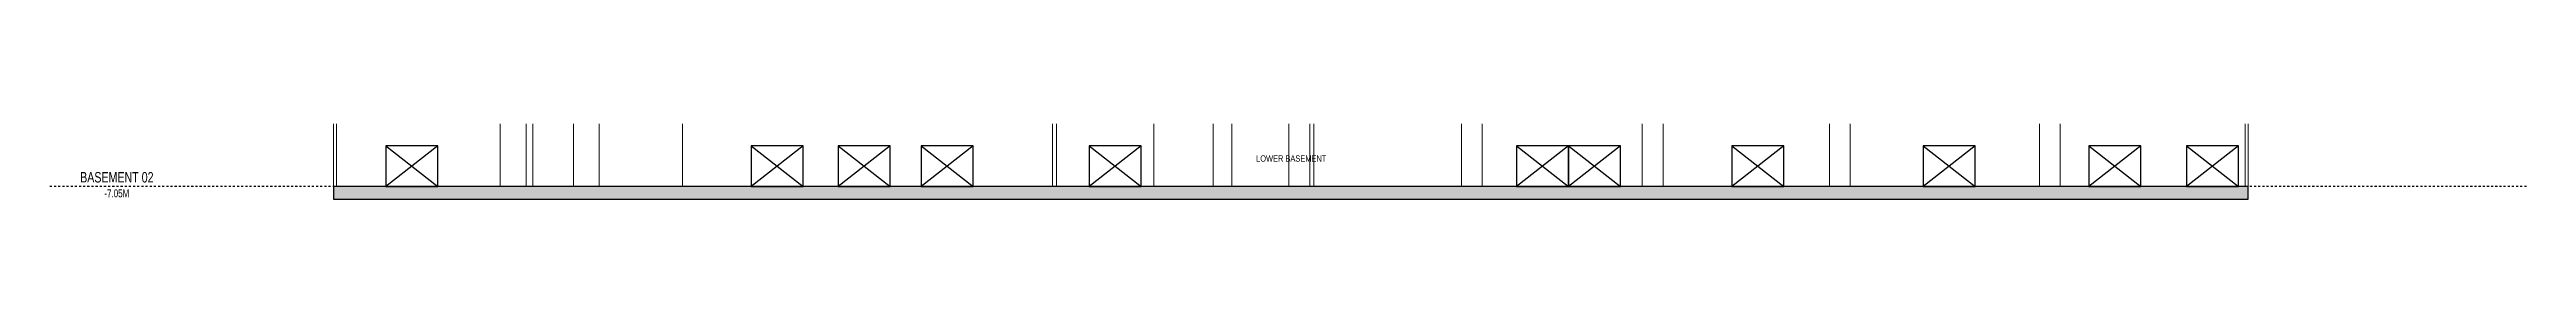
# Model space of a CAD drawing. Header units: metres. Extents: x 0 to 2611, y 0 to 3637.
# Drawn here: x 2492 to 2611.2, y 3208.3 to 3211.9 of the extents above; entities that cross this region are included whole.
import ezdxf

# ---------------------------------------------------------------- set-up
doc = ezdxf.new("R2010")
doc.units = ezdxf.units.M
doc.header["$LTSCALE"] = 0.1
doc.linetypes.add('ACAD_ISO04W100', pattern=[30, 24, -3, 0, -3])
doc.layers.add('A-Ele2', color=214, linetype='Continuous', lineweight=0)
for name, color, linetype in [('D-Outside text', 18, 'Continuous'), ('Floor lvl', 250, 'ACAD_ISO04W100'), ('Parking', 253, 'Continuous'), ('S- Slab hatch2', 161, 'Continuous'), ('S- Structure', 14, 'Continuous'), ('text', 65, 'Continuous')]:
    doc.layers.add(name, color=color, linetype=linetype)
doc.styles.add('RS', font='romans.shx')
doc.styles.add('TEXT', font='swisscl.ttf')

msp = doc.modelspace()

# ---------------------------------------------------------------- texts
at = {"layer": 'D-Outside text', "insert": (2495.275, 3208.992, 0), "char_height": 0.5, "width": 9.01759, "attachment_point": 5, "style": 'TEXT'}
msp.add_mtext('BASEMENT 02\\P{\\H0.75x;-7.05M\\P}', dxfattribs=at)
at = {"layer": 'text', "insert": (2553.441, 3210.399, 0), "char_height": 0.3, "width": 3.22759, "attachment_point": 3, "style": 'RS'}
msp.add_mtext('{\\fSwis721 LtCn BT|b0|i0|c0|p34;LOWER BASEMENT }', dxfattribs=at)

# ---------------------------------------------------------------- hatches: boundary and pattern name
at = {"layer": 'S- Slab hatch2'}
h = msp.add_hatch(color=256, dxfattribs=at)
h.dxf.hatch_style = 1
h.paths.add_polyline_path([(2597.775, 3208.906), (2505.693, 3208.906), (2505.693, 3208.306), (2505.843, 3208.306), (2597.625, 3208.306), (2597.775, 3208.306)])

# ---------------------------------------------------------------- linework, layer by layer
at = {"layer": 'A-Ele2', "elevation": 0}
for points in [[(2505.693, 3211.906), (2505.693, 3208.906)], [(2505.843, 3211.906), (2505.843, 3208.906)], [(2513.714, 3211.906), (2513.714, 3208.906)], [(2514.968, 3211.906), (2514.968, 3208.906)], [(2515.279, 3211.906), (2515.279, 3208.906)], [(2517.244, 3211.906), (2517.244, 3208.906)], [(2518.478, 3211.906), (2518.478, 3208.906)], [(2522.475, 3211.906), (2522.475, 3208.906)], [(2540.272, 3211.906), (2540.272, 3208.906)], [(2540.472, 3211.906), (2540.472, 3208.906)], [(2545.142, 3211.906), (2545.142, 3208.906)], [(2547.992, 3211.906), (2547.992, 3208.906)], [(2548.892, 3211.906), (2548.892, 3208.906)], [(2551.635, 3211.906), (2551.635, 3208.906)], [(2552.642, 3211.906), (2552.642, 3208.906)], [(2552.842, 3211.906), (2552.842, 3208.906)], [(2559.935, 3211.906), (2559.935, 3208.906)], [(2560.941, 3211.906), (2560.941, 3208.906)], [(2568.634, 3211.906), (2568.634, 3208.906)], [(2569.64, 3211.906), (2569.64, 3208.906)], [(2577.633, 3211.906), (2577.633, 3208.906)], [(2578.64, 3211.906), (2578.64, 3208.906)], [(2587.733, 3211.906), (2587.733, 3208.906)], [(2588.739, 3211.906), (2588.739, 3208.906)], [(2597.625, 3211.906), (2597.625, 3208.906)], [(2597.775, 3211.906), (2597.775, 3208.906)]]:
    msp.add_lwpolyline(points, dxfattribs=at)
at = {"layer": 'Floor lvl', "ltscale": 0.03, "elevation": 0}
msp.add_lwpolyline([(2611.156, 3208.906), (2492.039, 3208.906)], dxfattribs=at)
at = {"layer": 'Parking', "color": 251, "elevation": 0}
for points in [[(2510.709, 3210.856), (2508.209, 3210.856), (2508.209, 3208.906), (2510.709, 3208.906)], [(2528.275, 3210.856), (2525.775, 3210.856), (2525.775, 3208.906), (2528.275, 3208.906)], [(2532.465, 3210.856), (2529.965, 3210.856), (2529.965, 3208.906), (2532.465, 3208.906)], [(2536.462, 3210.856), (2533.962, 3210.856), (2533.962, 3208.906), (2536.462, 3208.906)], [(2544.534, 3210.856), (2542.034, 3210.856), (2542.034, 3208.906), (2544.534, 3208.906)], [(2565.086, 3210.856), (2562.586, 3210.856), (2562.586, 3208.906), (2565.086, 3208.906)], [(2567.586, 3210.856), (2565.086, 3210.856), (2565.086, 3208.906), (2567.586, 3208.906)], [(2575.441, 3210.856), (2572.941, 3210.856), (2572.941, 3208.906), (2575.441, 3208.906)], [(2584.643, 3210.856), (2582.143, 3210.856), (2582.143, 3208.906), (2584.643, 3208.906)], [(2592.618, 3210.856), (2590.118, 3210.856), (2590.118, 3208.906), (2592.618, 3208.906)], [(2597.304, 3210.856), (2594.804, 3210.856), (2594.804, 3208.906), (2597.304, 3208.906)]]:
    msp.add_lwpolyline(points, close=True, dxfattribs=at)
for points in [[(2510.709, 3210.856), (2508.209, 3208.906)], [(2508.209, 3210.856), (2508.209, 3210.856), (2510.709, 3208.906)], [(2528.275, 3210.856), (2525.775, 3208.906)], [(2525.775, 3210.856), (2525.775, 3210.856), (2528.275, 3208.906)], [(2532.465, 3210.856), (2529.965, 3208.906)], [(2529.965, 3210.856), (2529.965, 3210.856), (2532.465, 3208.906)], [(2536.462, 3210.856), (2533.962, 3208.906)], [(2533.962, 3210.856), (2533.962, 3210.856), (2536.462, 3208.906)], [(2544.534, 3210.856), (2542.034, 3208.906)], [(2542.034, 3210.856), (2542.034, 3210.856), (2544.534, 3208.906)], [(2565.086, 3210.856), (2562.586, 3208.906)], [(2562.586, 3210.856), (2562.586, 3210.856), (2565.086, 3208.906)], [(2567.586, 3210.856), (2565.086, 3208.906)], [(2565.086, 3210.856), (2565.086, 3210.856), (2567.586, 3208.906)], [(2575.441, 3210.856), (2572.941, 3208.906)], [(2572.941, 3210.856), (2572.941, 3210.856), (2575.441, 3208.906)], [(2584.643, 3210.856), (2582.143, 3208.906)], [(2582.143, 3210.856), (2582.143, 3210.856), (2584.643, 3208.906)], [(2592.618, 3210.856), (2590.118, 3208.906)], [(2590.118, 3210.856), (2590.118, 3210.856), (2592.618, 3208.906)], [(2597.304, 3210.856), (2594.804, 3208.906)], [(2594.804, 3210.856), (2594.804, 3210.856), (2597.304, 3208.906)]]:
    msp.add_lwpolyline(points, dxfattribs=at)
at = {"layer": 'S- Structure', "elevation": 0}
msp.add_lwpolyline([(2505.693, 3208.906), (2505.693, 3208.306), (2505.843, 3208.306), (2505.843, 3208.306), (2597.625, 3208.306), (2597.625, 3208.306), (2597.775, 3208.306), (2597.775, 3208.906), (2505.693, 3208.906)], dxfattribs=at)

msp.set_redraw_order([(e.dxf.handle, doc.entitydb.next_handle()) for e in msp.query("TEXT MTEXT ATTDEF DIMENSION ARC_DIMENSION")])  # texts and dimensions are drawn at this point

doc.saveas('drawing.dxf')
